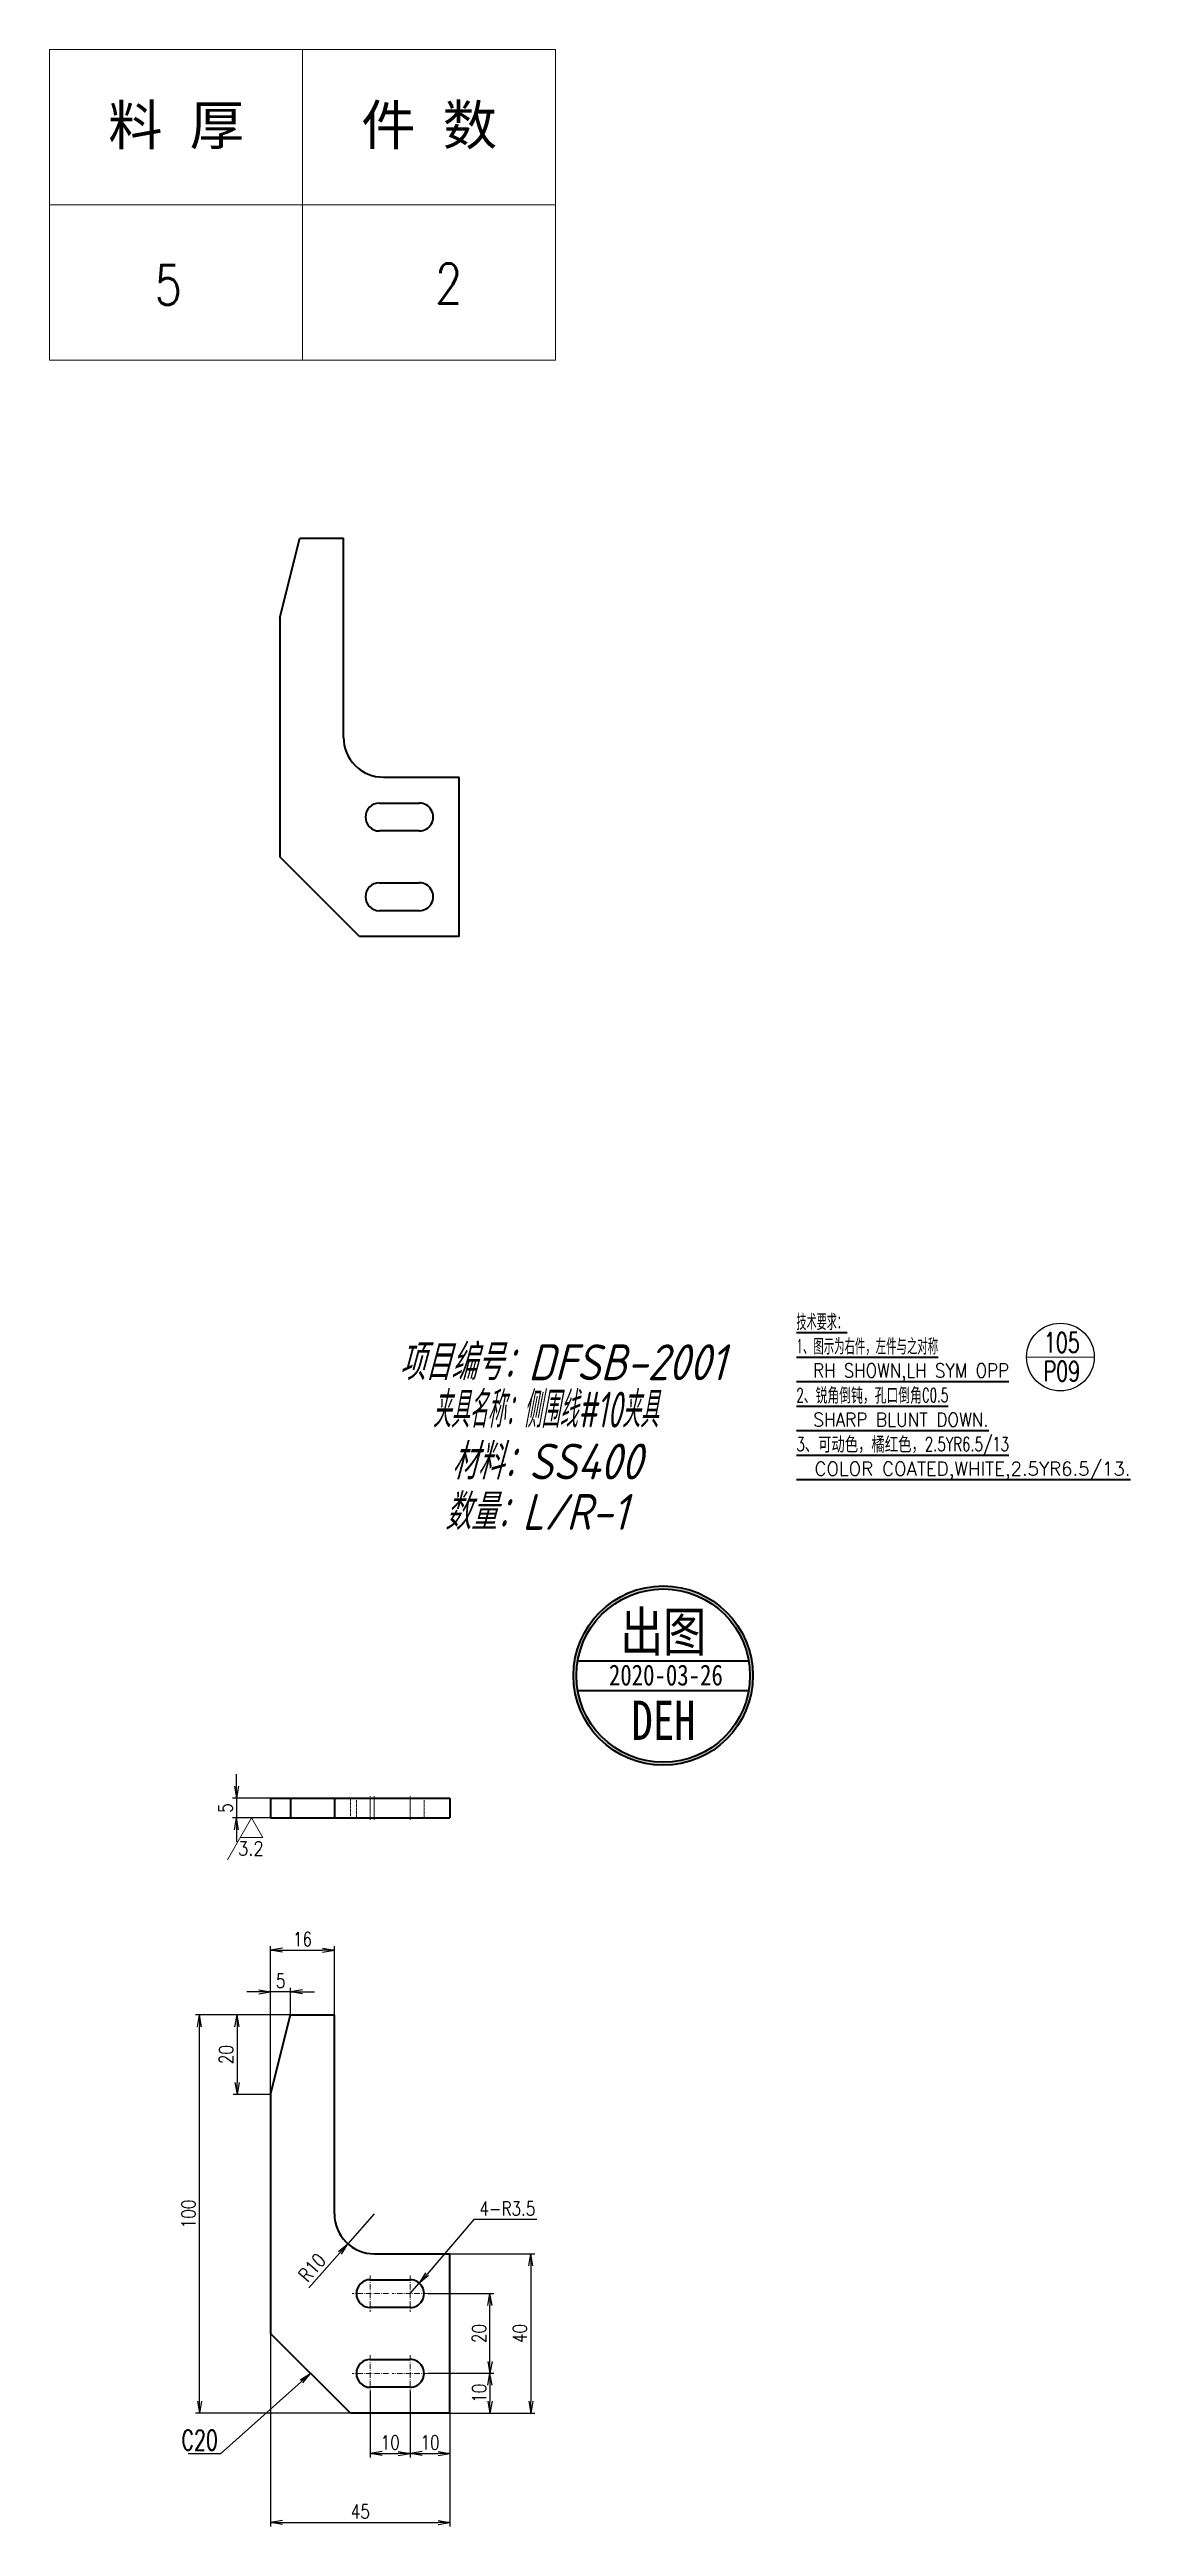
# Model space of a CAD drawing. Header units: millimetres. Extents: x 1333 to 259814012, y -67648877 to 19244933.
# Drawn here: x 41212 to 41484, y -62283 to -61661 of the extents above; entities that cross this region are included whole.
import ezdxf
from ezdxf.enums import TextEntityAlignment as Align

# ---------------------------------------------------------------- set-up
doc = ezdxf.new("R2010")
doc.units = ezdxf.units.MM
doc.header["$LTSCALE"] = 0.5
doc.linetypes.add('DASHDOT', pattern=[18.5, 12, -3, 0.5, -3])
doc.linetypes.add('DASHED', pattern=[15, 12, -3])
doc.layers.add('08', color=1, linetype='Continuous')
doc.layers.add('11', color=3, linetype='Continuous')
for name, color, linetype, lineweight in [('TEXT', 1, 'Continuous', 35), ('印章专用-出图', 1, 'Continuous', 80), ('材质&数量层', 1, 'Continuous', 9), ('标注线', 3, 'Continuous', 18)]:
    doc.layers.add(name, color=color, linetype=linetype, lineweight=lineweight)
doc.styles.add('DIM', font='romans.shx', dxfattribs={"width": 0.8, "bigfont": 'bigfont.shx'})
doc.styles.add('GB', font='gbeitc.shx', dxfattribs={"bigfont": 'gbcbig.shx'})
doc.styles.add('KAI', font='simplex.shx', dxfattribs={"width": 0.8, "bigfont": 'extfont.shx'})
doc.styles.get("Standard").update_dxf_attribs({"font": 'simplex.shx'})
doc.styles.add('国标', font='simfang.ttf', dxfattribs={"width": 0.8})
doc.dimstyles.new('KAI-1', dxfattribs={"dimtxt": 3.5, "dimasz": 3, "dimexe": 1, "dimexo": 0, "dimgap": 1, "dimtad": 1, "dimtoh": 1, "dimdsep": 46, "dimtxsty": 'KAI', "dimblk1": 'OPEN', "dimblk2": 'OPEN', "dimsah": 1, "dimcen": 0, "dimclrd": 7, "dimclre": 7, "dimclrt": 140, "dimaunit": 1, "dimazin": 2, "dimtfac": 0.7, "dimtix": 1, "dimtmove": 0, "dimatfit": 3, "dimldrblk": 'OPEN', "dimfxl": 0, "dimtvp": 1, "dimtolj": 2, "dimarcsym": 0})

msp = doc.modelspace()

# ---------------------------------------------------------------- texts
at = {"color": 3, "lineweight": 13}
for s, width, p, p2 in [('技术要求：', 0.918189, (41399.775, -61982.392), (41412.477, -61982.392)), ('1、图示为右件，左件与之对称', 0.878136, (41399.775, -61988.545), (41435.34, -61988.545)), ('  RH SHOWN,LH SYM OPP', 0.765743, (41399.775, -61994.699), (41453.122, -61994.699)), ('2、锐角倒钝，孔口倒角C0.5', 0.862751, (41399.775, -62000.852), (41437.88, -62000.852)), ('  SHARP BLUNT DOWN.', 0.776399, (41399.775, -62007.005), (41448.041, -62007.005)), ('3、可动色，橘红色，2.5YR6.5/13', 0.853548, (41399.775, -62013.158), (41453.122, -62013.158)), ('  COLOR COATED,WHITE,2.5YR6.5/13.', 0.845351, (41399.775, -62019.312), (41483.606, -62019.312))]:
    msp.add_text(s, height=3.5, dxfattribs=dict(at, width=width)).set_placement(p, p2, align=Align.FIT)
at = {"color": 3, "lineweight": 13, "width": 0.880907}
msp.add_text('3.2', height=3.5, rotation=0.000008, dxfattribs=at).set_placement((41259.644, -62114.671), (41266.104, -62114.671), align=Align.FIT)
at = {"layer": 'TEXT', "linetype": 'Continuous', "lineweight": 9, "width": 0.7}
for s, p in [('105', (41466.386, -61988.398)), ('P09', (41466.386, -61995.605))]:
    msp.add_text(s, height=5, dxfattribs=at).set_placement(p, align=Align.CENTER)
at = {"layer": 'TEXT', "color": 3, "linetype": 'Continuous', "lineweight": 9, "width": 0.7}
msp.add_text('C20', height=5, dxfattribs=at).set_placement((41250.032, -62263.86), align=Align.CENTER)
at = {"layer": '材质&数量层', "style": 'GB'}
for s, p in [('项目编号：DFSB-2001', (41341.006, -61990.349)), ('材料：SS400', (41337.108, -62015.289)), ('数量：L/R-1', (41334.464, -62027.953))]:
    msp.add_text(s, height=9, dxfattribs=at).set_placement(p, align=Align.MIDDLE)
at = {"layer": '材质&数量层', "style": 'GB', "width": 0.7}
msp.add_text('夹具名称：侧围线#10夹具', height=9, dxfattribs=at).set_placement((41336.773, -62002.261), align=Align.MIDDLE)

# ---------------------------------------------------------------- blocks, each defined once
blk = doc.blocks.new('_Open')
at = {"color": 0, "linetype": 'ByBlock', "lineweight": -2}
for p, q in [((-1, 0.17), (0, 0)), ((-1, -0.17), (0, 0)), ((0, 0), (-1, 0))]:
    blk.add_line(p, q, dxfattribs=at)
blk = doc.blocks.new('*D71')
at = {"layer": '08', "color": 7, "lineweight": -2, "transparency": 16777216}
for p, q in [((41312.85, -62214.61), (41334.15, -62214.61)), ((41333.15, -62217.61), (41333.15, -62251.61)), ((41312.85, -62254.61), (41334.15, -62254.61))]:
    blk.add_line(p, q, dxfattribs=at)
at = {"layer": 'Defpoints', "color": 0, "transparency": 16777216}
for p in [(41312.85, -62214.61), (41312.85, -62254.61), (41333.15, -62254.61)]:
    blk.add_point(p, dxfattribs=at)
at = {"layer": '08', "color": 7, "lineweight": -2, "transparency": 16777216, "xscale": 3, "yscale": 3, "zscale": 3}
for p, rotation in [((41333.15, -62214.61), 90), ((41333.15, -62254.61), 270)]:
    blk.add_blockref('_Open', p, dxfattribs=dict(at, rotation=rotation))
at = {"layer": '08', "color": 140, "transparency": 16777216, "insert": (41330.4, -62234.61), "char_height": 3.5, "attachment_point": 5, "rotation": 90, "style": 'KAI'}
blk.add_mtext('\\A2;40', dxfattribs=at)
blk = doc.blocks.new('*D72')
at = {"layer": '08', "color": 7, "lineweight": -2, "transparency": 16777216}
for p, q in [((41267.85, -62234.61), (41267.85, -62283.04)), ((41312.85, -62254.61), (41312.85, -62283.04)), ((41270.85, -62282.04), (41309.85, -62282.04))]:
    blk.add_line(p, q, dxfattribs=at)
at = {"layer": 'Defpoints', "color": 0, "transparency": 16777216}
for p in [(41267.85, -62234.61), (41312.85, -62254.61), (41312.85, -62282.04)]:
    blk.add_point(p, dxfattribs=at)
at = {"layer": '08', "color": 7, "lineweight": -2, "transparency": 16777216, "xscale": 3, "yscale": 3, "zscale": 3, "rotation": 180}
blk.add_blockref('_Open', (41267.85, -62282.04), dxfattribs=at)
at = {"layer": '08', "color": 7, "lineweight": -2, "transparency": 16777216, "xscale": 3, "yscale": 3, "zscale": 3}
blk.add_blockref('_Open', (41312.85, -62282.04), dxfattribs=at)
at = {"layer": '08', "color": 140, "transparency": 16777216, "insert": (41290.35, -62279.29), "char_height": 3.5, "attachment_point": 5, "style": 'KAI'}
blk.add_mtext('\\A2;45', dxfattribs=at)
blk = doc.blocks.new('*D73')
at = {"layer": '08', "color": 7, "lineweight": -2, "transparency": 16777216}
for p, q in [((41267.85, -62174.61), (41267.85, -62137.42)), ((41270.85, -62138.42), (41280.85, -62138.42)), ((41283.85, -62154.61), (41283.85, -62137.42))]:
    blk.add_line(p, q, dxfattribs=at)
at = {"layer": 'Defpoints', "color": 0, "transparency": 16777216}
for p in [(41283.85, -62138.42), (41283.85, -62154.61), (41267.85, -62174.61)]:
    blk.add_point(p, dxfattribs=at)
at = {"layer": '08', "color": 7, "lineweight": -2, "transparency": 16777216, "xscale": 3, "yscale": 3, "zscale": 3, "rotation": 180}
blk.add_blockref('_Open', (41267.85, -62138.42), dxfattribs=at)
at = {"layer": '08', "color": 7, "lineweight": -2, "transparency": 16777216, "xscale": 3, "yscale": 3, "zscale": 3}
blk.add_blockref('_Open', (41283.85, -62138.42), dxfattribs=at)
at = {"layer": '08', "color": 140, "transparency": 16777216, "insert": (41275.85, -62135.67), "char_height": 3.5, "attachment_point": 5, "style": 'KAI'}
blk.add_mtext('\\A2;16', dxfattribs=at)
blk = doc.blocks.new('*D74')
at = {"layer": '08', "color": 7, "lineweight": -2, "transparency": 16777216}
for p, q in [((41272.85, -62154.61), (41258.41, -62154.61)), ((41259.41, -62157.61), (41259.41, -62171.61)), ((41267.85, -62174.61), (41258.41, -62174.61))]:
    blk.add_line(p, q, dxfattribs=at)
at = {"layer": 'Defpoints', "color": 0, "transparency": 16777216}
for p in [(41272.85, -62154.61), (41259.41, -62174.61), (41267.85, -62174.61)]:
    blk.add_point(p, dxfattribs=at)
at = {"layer": '08', "color": 7, "lineweight": -2, "transparency": 16777216, "xscale": 3, "yscale": 3, "zscale": 3}
for p, rotation in [((41259.41, -62154.61), 90), ((41259.41, -62174.61), 270)]:
    blk.add_blockref('_Open', p, dxfattribs=dict(at, rotation=rotation))
at = {"layer": '08', "color": 140, "transparency": 16777216, "insert": (41256.66, -62164.61), "char_height": 3.5, "attachment_point": 5, "rotation": 90, "style": 'KAI'}
blk.add_mtext('\\A2;20', dxfattribs=at)
blk = doc.blocks.new('*D75')
at = {"layer": '08', "color": 7, "lineweight": -2, "transparency": 16777216}
for p, q in [((41264.85, -62148.87), (41261.85, -62148.87)), ((41267.85, -62174.61), (41267.85, -62147.87)), ((41272.85, -62148.87), (41267.85, -62148.87)), ((41272.85, -62154.61), (41272.85, -62147.87)), ((41275.85, -62148.87), (41278.85, -62148.87))]:
    blk.add_line(p, q, dxfattribs=at)
at = {"layer": 'Defpoints', "color": 0, "transparency": 16777216}
for p in [(41267.85, -62148.87), (41272.85, -62154.61), (41267.85, -62174.61)]:
    blk.add_point(p, dxfattribs=at)
at = {"layer": '08', "color": 7, "lineweight": -2, "transparency": 16777216, "xscale": 3, "yscale": 3, "zscale": 3}
blk.add_blockref('_Open', (41267.85, -62148.87), dxfattribs=at)
at = {"layer": '08', "color": 7, "lineweight": -2, "transparency": 16777216, "xscale": 3, "yscale": 3, "zscale": 3, "rotation": 180}
blk.add_blockref('_Open', (41272.85, -62148.87), dxfattribs=at)
at = {"layer": '08', "color": 140, "transparency": 16777216, "insert": (41270.35, -62146.12), "char_height": 3.5, "attachment_point": 5, "style": 'KAI'}
blk.add_mtext('\\A2;5', dxfattribs=at)
blk = doc.blocks.new('*D76')
at = {"layer": '08', "color": 7, "lineweight": -2, "transparency": 16777216}
for p, q in [((41272.85, -62154.61), (41248.98, -62154.61)), ((41249.98, -62251.61), (41249.98, -62157.61)), ((41287.85, -62254.61), (41248.98, -62254.61))]:
    blk.add_line(p, q, dxfattribs=at)
at = {"layer": 'Defpoints', "color": 0, "transparency": 16777216}
for p in [(41249.98, -62154.61), (41272.85, -62154.61), (41287.85, -62254.61)]:
    blk.add_point(p, dxfattribs=at)
at = {"layer": '08', "color": 7, "lineweight": -2, "transparency": 16777216, "xscale": 3, "yscale": 3, "zscale": 3}
for p, rotation in [((41249.98, -62154.61), 90), ((41249.98, -62254.61), 270)]:
    blk.add_blockref('_Open', p, dxfattribs=dict(at, rotation=rotation))
at = {"layer": '08', "color": 140, "transparency": 16777216, "insert": (41247.23, -62204.61), "char_height": 3.5, "attachment_point": 5, "rotation": 90, "style": 'KAI'}
blk.add_mtext('\\A2;100', dxfattribs=at)
blk = doc.blocks.new('*D77')
at = {"layer": '08', "color": 7, "lineweight": -2, "transparency": 16777216}
for p, q in [((41293.85, -62204.61), (41287.22, -62212.09)), ((41277.39, -62223.16), (41285.22, -62214.34))]:
    blk.add_line(p, q, dxfattribs=at)
at = {"layer": 'Defpoints', "color": 0, "transparency": 16777216}
for p in [(41293.85, -62204.61), (41287.22, -62212.09)]:
    blk.add_point(p, dxfattribs=at)
at = {"layer": '08', "color": 7, "lineweight": -2, "transparency": 16777216, "xscale": 3, "yscale": 3, "zscale": 3, "rotation": 48.41763951277602}
blk.add_blockref('_Open', (41287.22, -62212.09), dxfattribs=at)
at = {"layer": '08', "color": 140, "transparency": 16777216, "insert": (41278.26, -62218.05), "char_height": 3.5, "attachment_point": 5, "rotation": 48.41764, "style": 'KAI'}
blk.add_mtext('\\A2;R10', dxfattribs=at)
blk = doc.blocks.new('*D78')
at = {"layer": '08', "color": 7, "lineweight": -2, "transparency": 16777216}
for p, q in [((41259.3, -62097.22), (41259.3, -62094.22)), ((41267.85, -62100.22), (41258.3, -62100.22)), ((41259.3, -62100.22), (41259.3, -62105.22)), ((41267.85, -62105.22), (41258.3, -62105.22)), ((41259.3, -62108.22), (41259.3, -62111.22))]:
    blk.add_line(p, q, dxfattribs=at)
at = {"layer": 'Defpoints', "color": 0, "transparency": 16777216}
for p in [(41267.85, -62100.22), (41259.3, -62105.22), (41267.85, -62105.22)]:
    blk.add_point(p, dxfattribs=at)
at = {"layer": '08', "color": 7, "lineweight": -2, "transparency": 16777216, "xscale": 3, "yscale": 3, "zscale": 3}
for p, rotation in [((41259.3, -62100.22), 270), ((41259.3, -62105.22), 90)]:
    blk.add_blockref('_Open', p, dxfattribs=dict(at, rotation=rotation))
at = {"layer": '08', "color": 140, "transparency": 16777216, "insert": (41256.55, -62102.72), "char_height": 3.5, "attachment_point": 5, "rotation": 90, "style": 'KAI'}
blk.add_mtext('\\A2;5', dxfattribs=at)
blk = doc.blocks.new('ccd2')
at = {"color": 3, "lineweight": 13, "ltscale": 0.303109}
blk.add_line((53697.91, -20368.76), (53691.85, -20379.26), dxfattribs=at)
at = {"color": 3, "lineweight": 13, "ltscale": 0.141451}
for p, q in [((53697.91, -20368.76), (53700.74, -20373.66)), ((53700.74, -20373.66), (53695.08, -20373.66))]:
    blk.add_line(p, q, dxfattribs=at)
blk = doc.blocks.new('*D79')
at = {"layer": '08', "color": 7, "lineweight": -2, "transparency": 16777216}
for p, q in [((41302.85, -62249.16), (41302.85, -62265.73)), ((41312.85, -62254.61), (41312.85, -62265.73)), ((41305.85, -62264.73), (41309.85, -62264.73))]:
    blk.add_line(p, q, dxfattribs=at)
at = {"layer": 'Defpoints', "color": 0, "transparency": 16777216}
for p in [(41302.85, -62249.16), (41312.85, -62254.61), (41312.85, -62264.73)]:
    blk.add_point(p, dxfattribs=at)
at = {"layer": '08', "color": 7, "lineweight": -2, "transparency": 16777216, "xscale": 3, "yscale": 3, "zscale": 3, "rotation": 180}
blk.add_blockref('_Open', (41302.85, -62264.73), dxfattribs=at)
at = {"layer": '08', "color": 7, "lineweight": -2, "transparency": 16777216, "xscale": 3, "yscale": 3, "zscale": 3}
blk.add_blockref('_Open', (41312.85, -62264.73), dxfattribs=at)
at = {"layer": '08', "color": 140, "transparency": 16777216, "insert": (41307.85, -62261.98), "char_height": 3.5, "attachment_point": 5, "style": 'KAI'}
blk.add_mtext('\\A2;10', dxfattribs=at)
blk = doc.blocks.new('*D80')
at = {"layer": '08', "color": 7, "lineweight": -2, "transparency": 16777216}
for p, q in [((41292.85, -62249.16), (41292.85, -62265.73)), ((41302.85, -62249.16), (41302.85, -62265.73)), ((41295.85, -62264.73), (41299.85, -62264.73))]:
    blk.add_line(p, q, dxfattribs=at)
at = {"layer": 'Defpoints', "color": 0, "transparency": 16777216}
for p in [(41292.85, -62249.16), (41302.85, -62249.16), (41302.85, -62264.73)]:
    blk.add_point(p, dxfattribs=at)
at = {"layer": '08', "color": 7, "lineweight": -2, "transparency": 16777216, "xscale": 3, "yscale": 3, "zscale": 3, "rotation": 180}
blk.add_blockref('_Open', (41292.85, -62264.73), dxfattribs=at)
at = {"layer": '08', "color": 7, "lineweight": -2, "transparency": 16777216, "xscale": 3, "yscale": 3, "zscale": 3}
blk.add_blockref('_Open', (41302.85, -62264.73), dxfattribs=at)
at = {"layer": '08', "color": 140, "transparency": 16777216, "insert": (41297.85, -62261.98), "char_height": 3.5, "attachment_point": 5, "style": 'KAI'}
blk.add_mtext('\\A2;10', dxfattribs=at)
blk = doc.blocks.new('*D81')
at = {"layer": '08', "color": 7, "lineweight": -2, "transparency": 16777216}
for p, q in [((41307.4, -62244.61), (41323.89, -62244.61)), ((41322.89, -62247.61), (41322.89, -62251.61)), ((41312.85, -62254.61), (41323.89, -62254.61))]:
    blk.add_line(p, q, dxfattribs=at)
at = {"layer": 'Defpoints', "color": 0, "transparency": 16777216}
for p in [(41307.4, -62244.61), (41312.85, -62254.61), (41322.89, -62254.61)]:
    blk.add_point(p, dxfattribs=at)
at = {"layer": '08', "color": 7, "lineweight": -2, "transparency": 16777216, "xscale": 3, "yscale": 3, "zscale": 3}
for p, rotation in [((41322.89, -62244.61), 90), ((41322.89, -62254.61), 270)]:
    blk.add_blockref('_Open', p, dxfattribs=dict(at, rotation=rotation))
at = {"layer": '08', "color": 140, "transparency": 16777216, "insert": (41320.14, -62249.61), "char_height": 3.5, "attachment_point": 5, "rotation": 90, "style": 'KAI'}
blk.add_mtext('\\A2;10', dxfattribs=at)
blk = doc.blocks.new('*D82')
at = {"layer": '08', "color": 7, "lineweight": -2, "transparency": 16777216}
for p, q in [((41307.4, -62224.61), (41323.89, -62224.61)), ((41322.89, -62241.61), (41322.89, -62227.61)), ((41307.4, -62244.61), (41323.89, -62244.61))]:
    blk.add_line(p, q, dxfattribs=at)
at = {"layer": 'Defpoints', "color": 0, "transparency": 16777216}
for p in [(41307.4, -62224.61), (41322.89, -62224.61), (41307.4, -62244.61)]:
    blk.add_point(p, dxfattribs=at)
at = {"layer": '08', "color": 7, "lineweight": -2, "transparency": 16777216, "xscale": 3, "yscale": 3, "zscale": 3}
for p, rotation in [((41322.89, -62224.61), 90), ((41322.89, -62244.61), 270)]:
    blk.add_blockref('_Open', p, dxfattribs=dict(at, rotation=rotation))
at = {"layer": '08', "color": 140, "transparency": 16777216, "insert": (41320.14, -62234.61), "char_height": 3.5, "attachment_point": 5, "rotation": 90, "style": 'KAI'}
blk.add_mtext('\\A2;20', dxfattribs=at)
blk = doc.blocks.new('*D83')
at = {"layer": '08', "color": 7, "lineweight": -2, "transparency": 16777216}
for p, q in [((41318.86, -62206.01), (41307.09, -62219.69)), ((41334.66, -62206.01), (41318.86, -62206.01)), ((41302.85, -62224.61), (41305.14, -62221.96))]:
    blk.add_line(p, q, dxfattribs=at)
at = {"layer": 'Defpoints', "color": 0, "transparency": 16777216}
for p in [(41305.14, -62221.96), (41302.85, -62224.61)]:
    blk.add_point(p, dxfattribs=at)
at = {"layer": '08', "color": 7, "lineweight": -2, "transparency": 16777216, "xscale": 3, "yscale": 3, "zscale": 3, "rotation": 229.291000306504}
blk.add_blockref('_Open', (41305.14, -62221.96), dxfattribs=at)
at = {"layer": '08', "color": 140, "transparency": 16777216, "insert": (41327.26, -62203.26), "char_height": 3.5, "attachment_point": 5, "style": 'KAI'}
blk.add_mtext('\\A2;4-R3.5', dxfattribs=at)
blk = doc.blocks.new('出图章')
at = {"layer": '印章专用-出图'}
h = blk.add_hatch(color=256, dxfattribs=at)
h.paths.add_polyline_path([(-15, 0, 1), (15, 0, 1)])
h.paths.add_polyline_path([(14.5, 0, -1), (-14.5, 0, -1)], flags=16)
h.paths.add_polyline_path([(-7.31, -12.35), (7.41, -12.35), (7.41, -2.73), (-7.31, -2.73)], flags=8)
at = {"layer": '印章专用-出图', "lineweight": 35}
for p, q in [((-14.28, 2.5), (14.28, 2.5)), ((-14.28, -2.5), (14.28, -2.5))]:
    blk.add_line(p, q, dxfattribs=at)
for radius in [15, 14.5]:
    blk.add_circle((0, 0), radius, dxfattribs=at)
at = {"layer": '印章专用-出图', "color": 4, "style": '国标', "width": 0.8}
blk.add_text('DEH', height=6.562, dxfattribs=at).set_placement((0.05, -10.74), align=Align.CENTER)
at = {"layer": '印章专用-出图', "color": 3, "style": '国标', "width": 0.8}
blk.add_attdef('出图', text='', height=6.6, dxfattribs=at).set_placement((0, 7.35), align=Align.MIDDLE_CENTER)
at = {"layer": '印章专用-出图', "color": 2, "style": '国标', "width": 0.8}
blk.add_attdef('XXXX.XX.XX', text='', height=3.5, dxfattribs=at).set_placement((0.45, 0.1), align=Align.MIDDLE_CENTER)
blk = doc.blocks.new('YZ-CT')
at = {"layer": '印章专用-出图'}
blk.add_blockref('出图章', (0.63, 0), dxfattribs=at).add_auto_attribs({'出图': '出图', 'XXXX.XX.XX': '2020-03-26'})
blk = doc.blocks.new('*T123')
at = {"color": 0, "linetype": 'ByBlock', "lineweight": -2, "transparency": 16777216}
for p, q in [((0, 0), (127, 0)), ((0, 0), (0, -78)), ((63.5, 0), (63.5, -78)), ((127, 0), (127, -78)), ((0, -39), (127, -39)), ((0, -78), (127, -78))]:
    blk.add_line(p, q, dxfattribs=at)
at = {"color": 0, "transparency": 16777216, "char_height": 10, "width": 60.5, "attachment_point": 5}
for s, insert in [('{\\fSimSun|b0|i0|c134|p2;料 厚}', (31.75, -19.5)), ('{\\fSimSun|b0|i0|c134|p2;件 数}', (95.25, -19.5))]:
    blk.add_mtext(s, dxfattribs=dict(at, insert=insert))
blk = doc.blocks.new('拆图参数')
blk.add_blockref('*T123', (-63.5, 78))
at = {"style": 'DIM', "width": 0.8}
blk.add_attdef('6', text='', height=10, dxfattribs=at).set_placement((-37.13, 18.91), align=Align.MIDDLE_LEFT)
blk.add_attdef('1', text='', height=10, dxfattribs=at).set_placement((36.65, 19.27), align=Align.MIDDLE_CENTER)

# ---------------------------------------------------------------- dimensions: what is measured, and where the dimension line sits
at = {"layer": '08', "color": 2}
for base, p1, p2, picture, middle in [((41259.297, -62105.221), (41267.853, -62100.221), (41267.853, -62105.221), '*D78', (41256.547, -62102.721)), ((41249.983, -62154.614), (41287.853, -62254.614), (41272.853, -62154.614), '*D76', (41247.233, -62204.614)), ((41259.406, -62174.614), (41272.853, -62154.614), (41267.853, -62174.614), '*D74', (41256.656, -62164.614)), ((41333.154, -62254.614), (41312.853, -62214.614), (41312.853, -62254.614), '*D71', (41330.404, -62234.614)), ((41322.894, -62224.614), (41307.403, -62244.614), (41307.403, -62224.614), '*D82', (41320.144, -62234.614)), ((41322.894, -62254.614), (41307.403, -62244.614), (41312.853, -62254.614), '*D81', (41320.144, -62249.614))]:
    dim = msp.add_linear_dim(base=base, p1=p1, p2=p2, angle=90, dimstyle='KAI-1', dxfattribs=at)
    dim.commit()
    dim.dimension.update_dxf_attribs({"geometry": picture, "text_midpoint": middle})
for base, p1, p2, picture, middle in [((41283.853, -62138.421), (41267.853, -62174.614), (41283.853, -62154.614), '*D73', (41275.853, -62135.671)), ((41267.853, -62148.869), (41272.853, -62154.614), (41267.853, -62174.614), '*D75', (41270.353, -62146.119)), ((41312.853, -62282.044), (41267.853, -62234.614), (41312.853, -62254.614), '*D72', (41290.353, -62279.294)), ((41302.853, -62264.734), (41292.853, -62249.164), (41302.853, -62249.164), '*D80', (41297.853, -62261.984)), ((41312.853, -62264.734), (41302.853, -62249.164), (41312.853, -62254.614), '*D79', (41307.853, -62261.984))]:
    dim = msp.add_linear_dim(base=base, p1=p1, p2=p2, dimstyle='KAI-1', dxfattribs=at)
    dim.commit()
    dim.dimension.update_dxf_attribs({"geometry": picture, "text_midpoint": middle})
dim = msp.add_radius_dim(center=(41302.853, -62224.614), mpoint=(41305.136, -62221.961), dimstyle='KAI-1', override={"dimgap": 1, "dimdec": 2, "dimzin": 8, "dimpost": '4-R<>', "dimtol": 0, "dimlim": 0, "dimtp": 0, "dimtm": 0, "dimtfac": 1}, dxfattribs=at)
dim.commit()
dim.dimension.update_dxf_attribs({"geometry": '*D83', "text_midpoint": (41327.256, -62206.014), "dimtype": 164})
dim = msp.add_radius_dim(center=(41293.853, -62204.614), mpoint=(41287.216, -62212.094), dimstyle='KAI-1', dxfattribs=at)
dim.commit()
dim.dimension.update_dxf_attribs({"geometry": '*D77', "text_midpoint": (41278.256, -62218.048)})

# ---------------------------------------------------------------- linework, layer by layer
at = {"color": 7, "lineweight": 35}
for p, q in [((41270.135, -61804.008), (41275.135, -61784.008)), ((41286.135, -61834.008), (41286.135, -61784.008)), ((41270.135, -61804.008), (41270.135, -61864.008)), ((41315.135, -61884.008), (41315.135, -61844.008)), ((41290.135, -61884.008), (41270.135, -61864.008)), ((41315.135, -61884.008), (41290.135, -61884.008)), ((41267.853, -62174.614), (41272.853, -62154.614)), ((41283.853, -62204.614), (41283.853, -62154.614)), ((41267.853, -62174.614), (41267.853, -62234.614)), ((41312.853, -62254.614), (41312.853, -62214.614)), ((41287.853, -62254.614), (41267.853, -62234.614)), ((41312.853, -62254.614), (41287.853, -62254.614))]:
    msp.add_line(p, q, dxfattribs=at)
at = {"color": 7, "lineweight": 35, "ltscale": 0.275}
for p, q in [((41275.135, -61784.008), (41286.135, -61784.008)), ((41272.853, -62100.221), (41283.853, -62100.221)), ((41272.853, -62105.221), (41283.853, -62105.221)), ((41272.853, -62154.614), (41283.853, -62154.614))]:
    msp.add_line(p, q, dxfattribs=at)
at = {"color": 7, "lineweight": 35, "ltscale": 0.475}
for p, q in [((41296.135, -61844.008), (41315.135, -61844.008)), ((41293.853, -62100.221), (41312.853, -62100.221)), ((41293.853, -62105.221), (41312.853, -62105.221)), ((41293.853, -62214.614), (41312.853, -62214.614))]:
    msp.add_line(p, q, dxfattribs=at)
at = {"color": 7, "lineweight": 35, "ltscale": 0.25}
for p, q in [((41295.135, -61850.508), (41305.135, -61850.508)), ((41305.135, -61857.508), (41295.135, -61857.508)), ((41295.135, -61870.508), (41305.135, -61870.508)), ((41305.135, -61877.508), (41295.135, -61877.508)), ((41283.853, -62100.221), (41293.853, -62100.221)), ((41283.853, -62105.221), (41293.853, -62105.221)), ((41292.853, -62221.114), (41302.853, -62221.114)), ((41302.853, -62228.114), (41292.853, -62228.114)), ((41292.853, -62241.114), (41302.853, -62241.114)), ((41302.853, -62248.114), (41292.853, -62248.114))]:
    msp.add_line(p, q, dxfattribs=at)
at = {"color": 3, "lineweight": 35, "ltscale": 0.31754}
msp.add_line((41399.775, -61983.392), (41412.477, -61983.392), dxfattribs=at)
at = {"color": 3, "lineweight": 35}
for p, q in [((41399.775, -61989.545), (41435.34, -61989.545)), ((41399.775, -61995.699), (41453.122, -61995.699)), ((41399.775, -62001.852), (41437.88, -62001.852)), ((41399.775, -62008.005), (41448.041, -62008.005)), ((41399.775, -62014.158), (41453.122, -62014.158)), ((41399.775, -62020.312), (41483.606, -62020.312))]:
    msp.add_line(p, q, dxfattribs=at)
at = {"color": 7, "lineweight": 35, "ltscale": 0.125}
for p, q in [((41267.853, -62100.221), (41272.853, -62100.221)), ((41267.853, -62100.221), (41267.853, -62105.221)), ((41272.853, -62100.221), (41272.853, -62105.221)), ((41283.853, -62100.221), (41283.853, -62105.221)), ((41312.853, -62100.221), (41312.853, -62105.221)), ((41267.853, -62105.221), (41272.853, -62105.221))]:
    msp.add_line(p, q, dxfattribs=at)
at = {"color": 2, "linetype": 'DASHED', "lineweight": 13, "ltscale": 0.125}
for p, q in [((41287.853, -62100.221), (41287.853, -62105.221)), ((41289.353, -62105.221), (41289.353, -62100.221)), ((41289.353, -62105.221), (41289.353, -62100.221)), ((41292.853, -62105.221), (41292.853, -62100.221)), ((41292.853, -62105.221), (41292.853, -62100.221)), ((41292.853, -62105.221), (41292.853, -62100.221)), ((41292.853, -62105.221), (41292.853, -62100.221)), ((41302.853, -62105.221), (41302.853, -62100.221)), ((41302.853, -62105.221), (41302.853, -62100.221)), ((41302.853, -62105.221), (41302.853, -62100.221)), ((41302.853, -62105.221), (41302.853, -62100.221)), ((41306.353, -62105.221), (41306.353, -62100.221)), ((41306.353, -62105.221), (41306.353, -62100.221))]:
    msp.add_line(p, q, dxfattribs=at)
at = {"color": 1, "linetype": 'DASHDOT', "lineweight": 13, "ltscale": 0.15}
for p, q in [((41292.853, -62105.721), (41292.853, -62099.721)), ((41302.853, -62105.721), (41302.853, -62099.721))]:
    msp.add_line(p, q, dxfattribs=at)
at = {"color": 1, "linetype": 'DASHDOT', "lineweight": 13, "ltscale": 0.150015}
msp.add_line((41293.853, -62099.721), (41293.853, -62105.721), dxfattribs=at)
at = {"color": 7, "lineweight": 13, "ltscale": 0.125}
msp.add_line((41293.853, -62100.221), (41293.853, -62105.221), dxfattribs=at)
at = {"color": 1, "linetype": 'DASHDOT', "lineweight": 13, "ltscale": 0.227499}
for p, q in [((41292.853, -62220.064), (41292.853, -62229.164)), ((41302.853, -62220.064), (41302.853, -62229.164)), ((41297.403, -62224.614), (41288.303, -62224.614)), ((41307.403, -62224.614), (41298.303, -62224.614)), ((41292.853, -62240.064), (41292.853, -62249.164)), ((41302.853, -62240.064), (41302.853, -62249.164)), ((41297.403, -62244.614), (41288.303, -62244.614)), ((41307.403, -62244.614), (41298.303, -62244.614))]:
    msp.add_line(p, q, dxfattribs=at)
at = {"color": 7, "lineweight": 35}
for centre, radius, start, end in [((41296.135, -61834.008), 10, 179.999995, 269.999997), ((41295.135, -61854.008), 3.5, 90.000003, 269.999997), ((41305.135, -61854.008), 3.5, 269.999997, 90.000003), ((41295.135, -61874.008), 3.5, 90.000003, 269.999997), ((41305.135, -61874.008), 3.5, 269.999997, 90.000003), ((41293.853, -62204.614), 10, 179.999995, 269.999997), ((41292.853, -62224.614), 3.5, 90.000003, 269.999997), ((41302.853, -62224.614), 3.5, 269.999997, 90.000003), ((41292.853, -62244.614), 3.5, 90.000003, 269.999997), ((41302.853, -62244.614), 3.5, 269.999997, 90.000003)]:
    msp.add_arc(centre, radius, start, end, dxfattribs=at)
at = {"layer": '08', "color": 3}
msp.add_circle((41466.023, -61989.545), 8.5, dxfattribs=at)
at = {"layer": '11', "lineweight": 9}
msp.add_line((41457.523, -61989.545), (41474.523, -61989.545), dxfattribs=at)

# ---------------------------------------------------------------- block references
at = {"layer": '08', "color": 3}
msp.add_blockref('ccd2', (-12434.837, -41736.462), dxfattribs=at)
at = {"layer": '印章专用-出图', "xscale": 1.500625000015134, "yscale": 1.500625000000582, "zscale": 1.500624999999999}
msp.add_blockref('YZ-CT', (41365.412, -62069.501), dxfattribs=at)
at = {"layer": '标注线'}
msp.add_blockref('拆图参数', (41275.867, -61739.38), dxfattribs=at).add_auto_attribs({'1': '2', '6': '5'})

msp.set_redraw_order([(e.dxf.handle, doc.entitydb.next_handle()) for e in msp.query("TEXT MTEXT ATTDEF DIMENSION ARC_DIMENSION")])  # texts and dimensions are drawn at this point

# ---------------------------------------------------------------- leaders
at = {"layer": '08', "color": 2}
msp.add_leader([(41277.853, -62244.614), (41255.256, -62264.854), (41247.147, -62264.854)], dimstyle='KAI-1', override={"dimgap": 1, "dimtad": 0}, dxfattribs=at)

doc.saveas('drawing.dxf')
